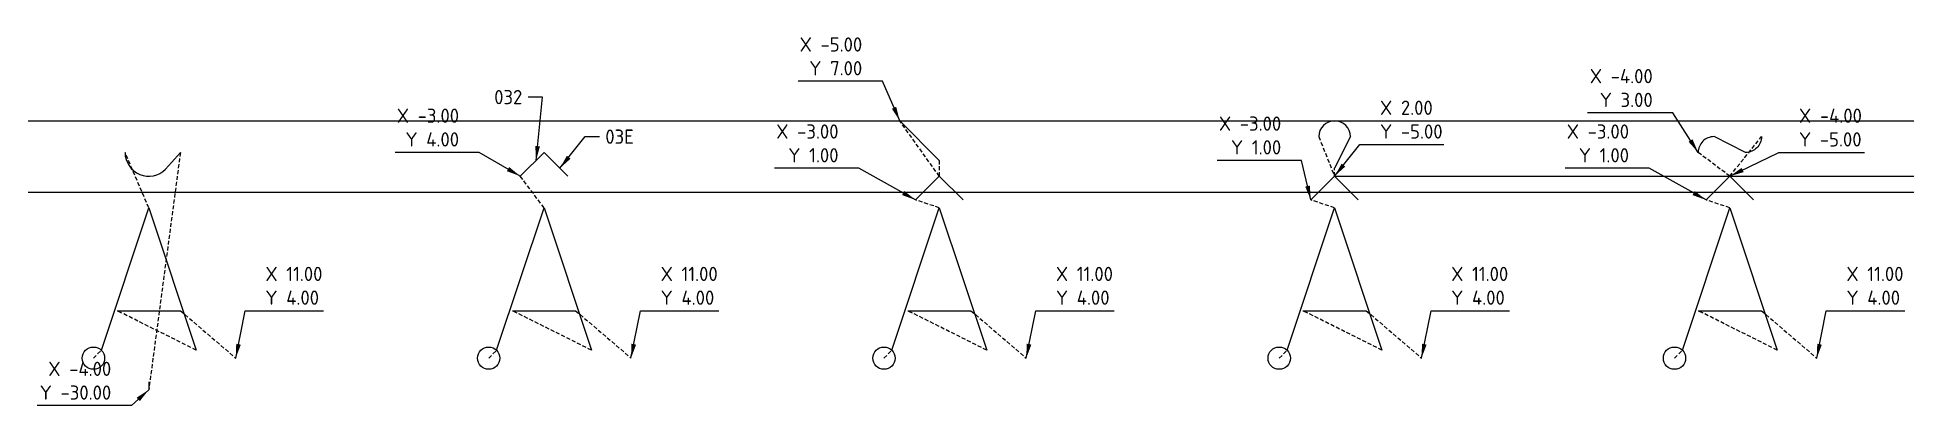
# Model space of a CAD drawing. Header units: millimetres. Extents: x -73 to 896, y -554 to 313.
# Drawn here: x 559.9 to 796.1, y -6 to 40.6 of the extents above; entities that cross this region are included whole.
import ezdxf

# ---------------------------------------------------------------- set-up
doc = ezdxf.new("R2010")
doc.units = ezdxf.units.MM
doc.linetypes.add('DASHED', pattern=[0.75, 0.5, -0.25])
for name, color, linetype in [('1', 1, 'Continuous'), ('7', 7, 'DASHED'), ('TEKST-1.5mm', 7, 'Continuous')]:
    doc.layers.add(name, color=color, linetype=linetype)
doc.styles.add('xiso', font='iso3098b.shx', dxfattribs={"bigfont": 'as_sym.shx'})
doc.dimstyles.new('xStandard', dxfattribs={"dimtxt": 1.8, "dimasz": 1.8, "dimexe": 0.5, "dimexo": 0.55, "dimgap": 0.75, "dimtad": 1, "dimdec": 0, "dimlfac": 1000, "dimzin": 3, "dimdsep": 46, "dimtxsty": 'xiso', "dimcen": 0.25, "dimdle": 0.0625, "dimclrd": 1, "dimclre": 1, "dimclrt": 7, "dimadec": 0, "dimazin": 0, "dimtfac": 1, "dimtofl": 0, "dimtmove": 2, "dimatfit": 3, "dimfxl": 1, "dimtolj": 1, "dimtzin": 0, "dimarcsym": 0})

msp = doc.modelspace()

# ---------------------------------------------------------------- texts
at = {"layer": 'TEKST-1.5mm', "color": 7, "char_height": 1.8, "style": 'xiso'}
for s, insert, attachment_point in [('\\A1;X -5.00\\PY 7.00', (664.25, 35.75), 9), ('\\A1;X -4.00\\PY 3.00', (764.25, 31.75), 9), ('\\A1;032', (621.25, 32.1), 9), ('\\A1;X -3.00\\PY 4.00', (613.25, 26.75), 9), ('\\A1;X 2.00\\PY -5.00', (729.75, 27.75), 7), ('\\A1;X -4.00\\PY -5.00', (782.75, 26.75), 7), ('\\A1;03E', (631.75, 28.9), 1), ('\\A1;X -3.00\\PY 1.00', (661.25, 24.75), 9), ('\\A1;X -3.00\\PY 1.00', (717.25, 25.75), 9), ('\\A1;X -3.00\\PY 1.00', (761.25, 24.75), 9), ('\\A1;X 11.00\\PY 4.00', (588.75, 6.75), 7), ('\\A1;X 11.00\\PY 4.00', (638.75, 6.75), 7), ('\\A1;X 11.00\\PY 4.00', (688.75, 6.75), 7), ('\\A1;X 11.00\\PY 4.00', (738.75, 6.75), 7), ('\\A1;X 11.00\\PY 4.00', (788.75, 6.75), 7), ('\\A1;X -4.00\\PY -30.00', (569.25, -5.25), 9)]:
    msp.add_mtext(s, dxfattribs=dict(at, insert=insert, attachment_point=attachment_point))

# ---------------------------------------------------------------- linework, layer by layer
at = {"layer": '1'}
msp.add_line((574, -3), (574, -4), dxfattribs=at)
at = {"layer": '7'}
for p, q in [((674, 23), (669, 30)), ((574, 19), (571, 26)), ((578, 26), (574, -4)), ((722, 28), (724, 23)), ((774, 23), (770, 26)), ((774, 23), (778, 28)), ((674, 25), (674, 23)), ((724, 23), (724, 24)), ((624, 19), (621, 23)), ((674, 19), (671, 20)), ((724, 19), (721, 20)), ((774, 19), (771, 20)), ((580, 1), (570, 6)), ((578, 6), (585, 0)), ((630, 1), (620, 6)), ((628, 6), (635, 0)), ((680, 1), (670, 6)), ((678, 6), (685, 0)), ((730, 1), (720, 6)), ((728, 6), (735, 0)), ((780, 1), (770, 6)), ((778, 6), (785, 0)), ((567, 0), (568, 1)), ((617, 0), (618, 1)), ((667, 0), (668, 1)), ((717, 0), (718, 1)), ((767, 0), (768, 1))]:
    msp.add_line(p, q, dxfattribs=at)
at = {"layer": 'DEFPOINTS'}
msp.add_arc((724, 28), 2, 0, 180, dxfattribs=at)
at = {"layer": 'TEKST-1.5mm'}
for p, q in [((674, 25), (669, 30)), ((624, 26), (621, 23)), ((624, 26), (627, 23)), ((726, 28), (724, 24)), ((674, 23), (671, 20)), ((674, 23), (677, 20)), ((724, 23), (721, 20)), ((724, 23), (727, 20)), ((568, 1), (574, 19)), ((574, 19), (580, 1)), ((618, 1), (624, 19)), ((624, 19), (630, 1)), ((668, 1), (674, 19)), ((674, 19), (680, 1)), ((718, 1), (724, 19)), ((724, 19), (730, 1)), ((768, 1), (774, 19)), ((774, 19), (780, 1)), ((570, 6), (578, 6)), ((620, 6), (628, 6)), ((670, 6), (678, 6)), ((720, 6), (728, 6)), ((770, 6), (778, 6))]:
    msp.add_line(p, q, dxfattribs=at)
msp.add_xline((40, 30), (1, 0), dxfattribs=at)
for p in [(724, 23), (427, 21)]:
    msp.add_ray(p, (1, 0), dxfattribs=at)
for points in [[(571, 26, 0.668179), (576.12, 23.88), (578, 26)], [(778, 28, -0.414214), (776, 26), (772, 28, 0.414214), (770, 26)]]:
    msp.add_lwpolyline(points, format="xyb", dxfattribs=at)
msp.add_lwpolyline([(777, 20), (774, 23), (771, 20)], dxfattribs=at)
for centre in [(567, 0), (617, 0), (667, 0), (717, 0), (767, 0)]:
    msp.add_circle(centre, 1.41, dxfattribs=at)

msp.set_redraw_order([(e.dxf.handle, doc.entitydb.next_handle()) for e in msp.query("TEXT MTEXT ATTDEF DIMENSION ARC_DIMENSION")])  # texts and dimensions are drawn at this point

# ---------------------------------------------------------------- leaders
at = {"layer": 'TEKST-1.5mm', "annotation_type": 0, "has_hookline": 1}
for points, hookline_direction, text_width in [([(669, 30), (666.8, 35), (665, 35)], 1, 8.09), ([(770, 26), (766.8, 31), (765, 31)], 1, 8.27), ([(621, 23), (615.8, 26), (614, 26)], 1, 8.09), ([(724, 23), (727.2, 27), (729, 27)], 0, 8.09), ([(774, 23), (780.2, 26), (782, 26)], 0, 8.27), ([(671, 20), (663.8, 24), (662, 24)], 1, 8.09), ([(721, 20), (719.8, 25), (718, 25)], 1, 8.09), ([(771, 20), (763.8, 24), (762, 24)], 1, 8.09), ([(585, 0), (586.2, 6), (588, 6)], 0, 7.37), ([(635, 0), (636.2, 6), (638, 6)], 0, 7.37), ([(685, 0), (686.2, 6), (688, 6)], 0, 7.37), ([(735, 0), (736.2, 6), (738, 6)], 0, 7.37), ([(785, 0), (786.2, 6), (788, 6)], 0, 7.37), ([(574, -4), (571.8, -6), (570, -6)], 1, 9.35)]:
    msp.add_leader(points, dimstyle='xStandard', dxfattribs=dict(at, hookline_direction=hookline_direction, text_width=text_width))
for points, hookline_direction, text_width in [([(623, 25), (623.8, 33), (622, 33)], 1, 3.31), ([(626, 24), (629.2, 28), (631, 28)], 0, 3.23)]:
    msp.add_leader(points, dimstyle='xStandard', override={"dimgap": 0.75, "dimtad": 0}, dxfattribs=dict(at, hookline_direction=hookline_direction, text_width=text_width))

doc.saveas('drawing.dxf')
